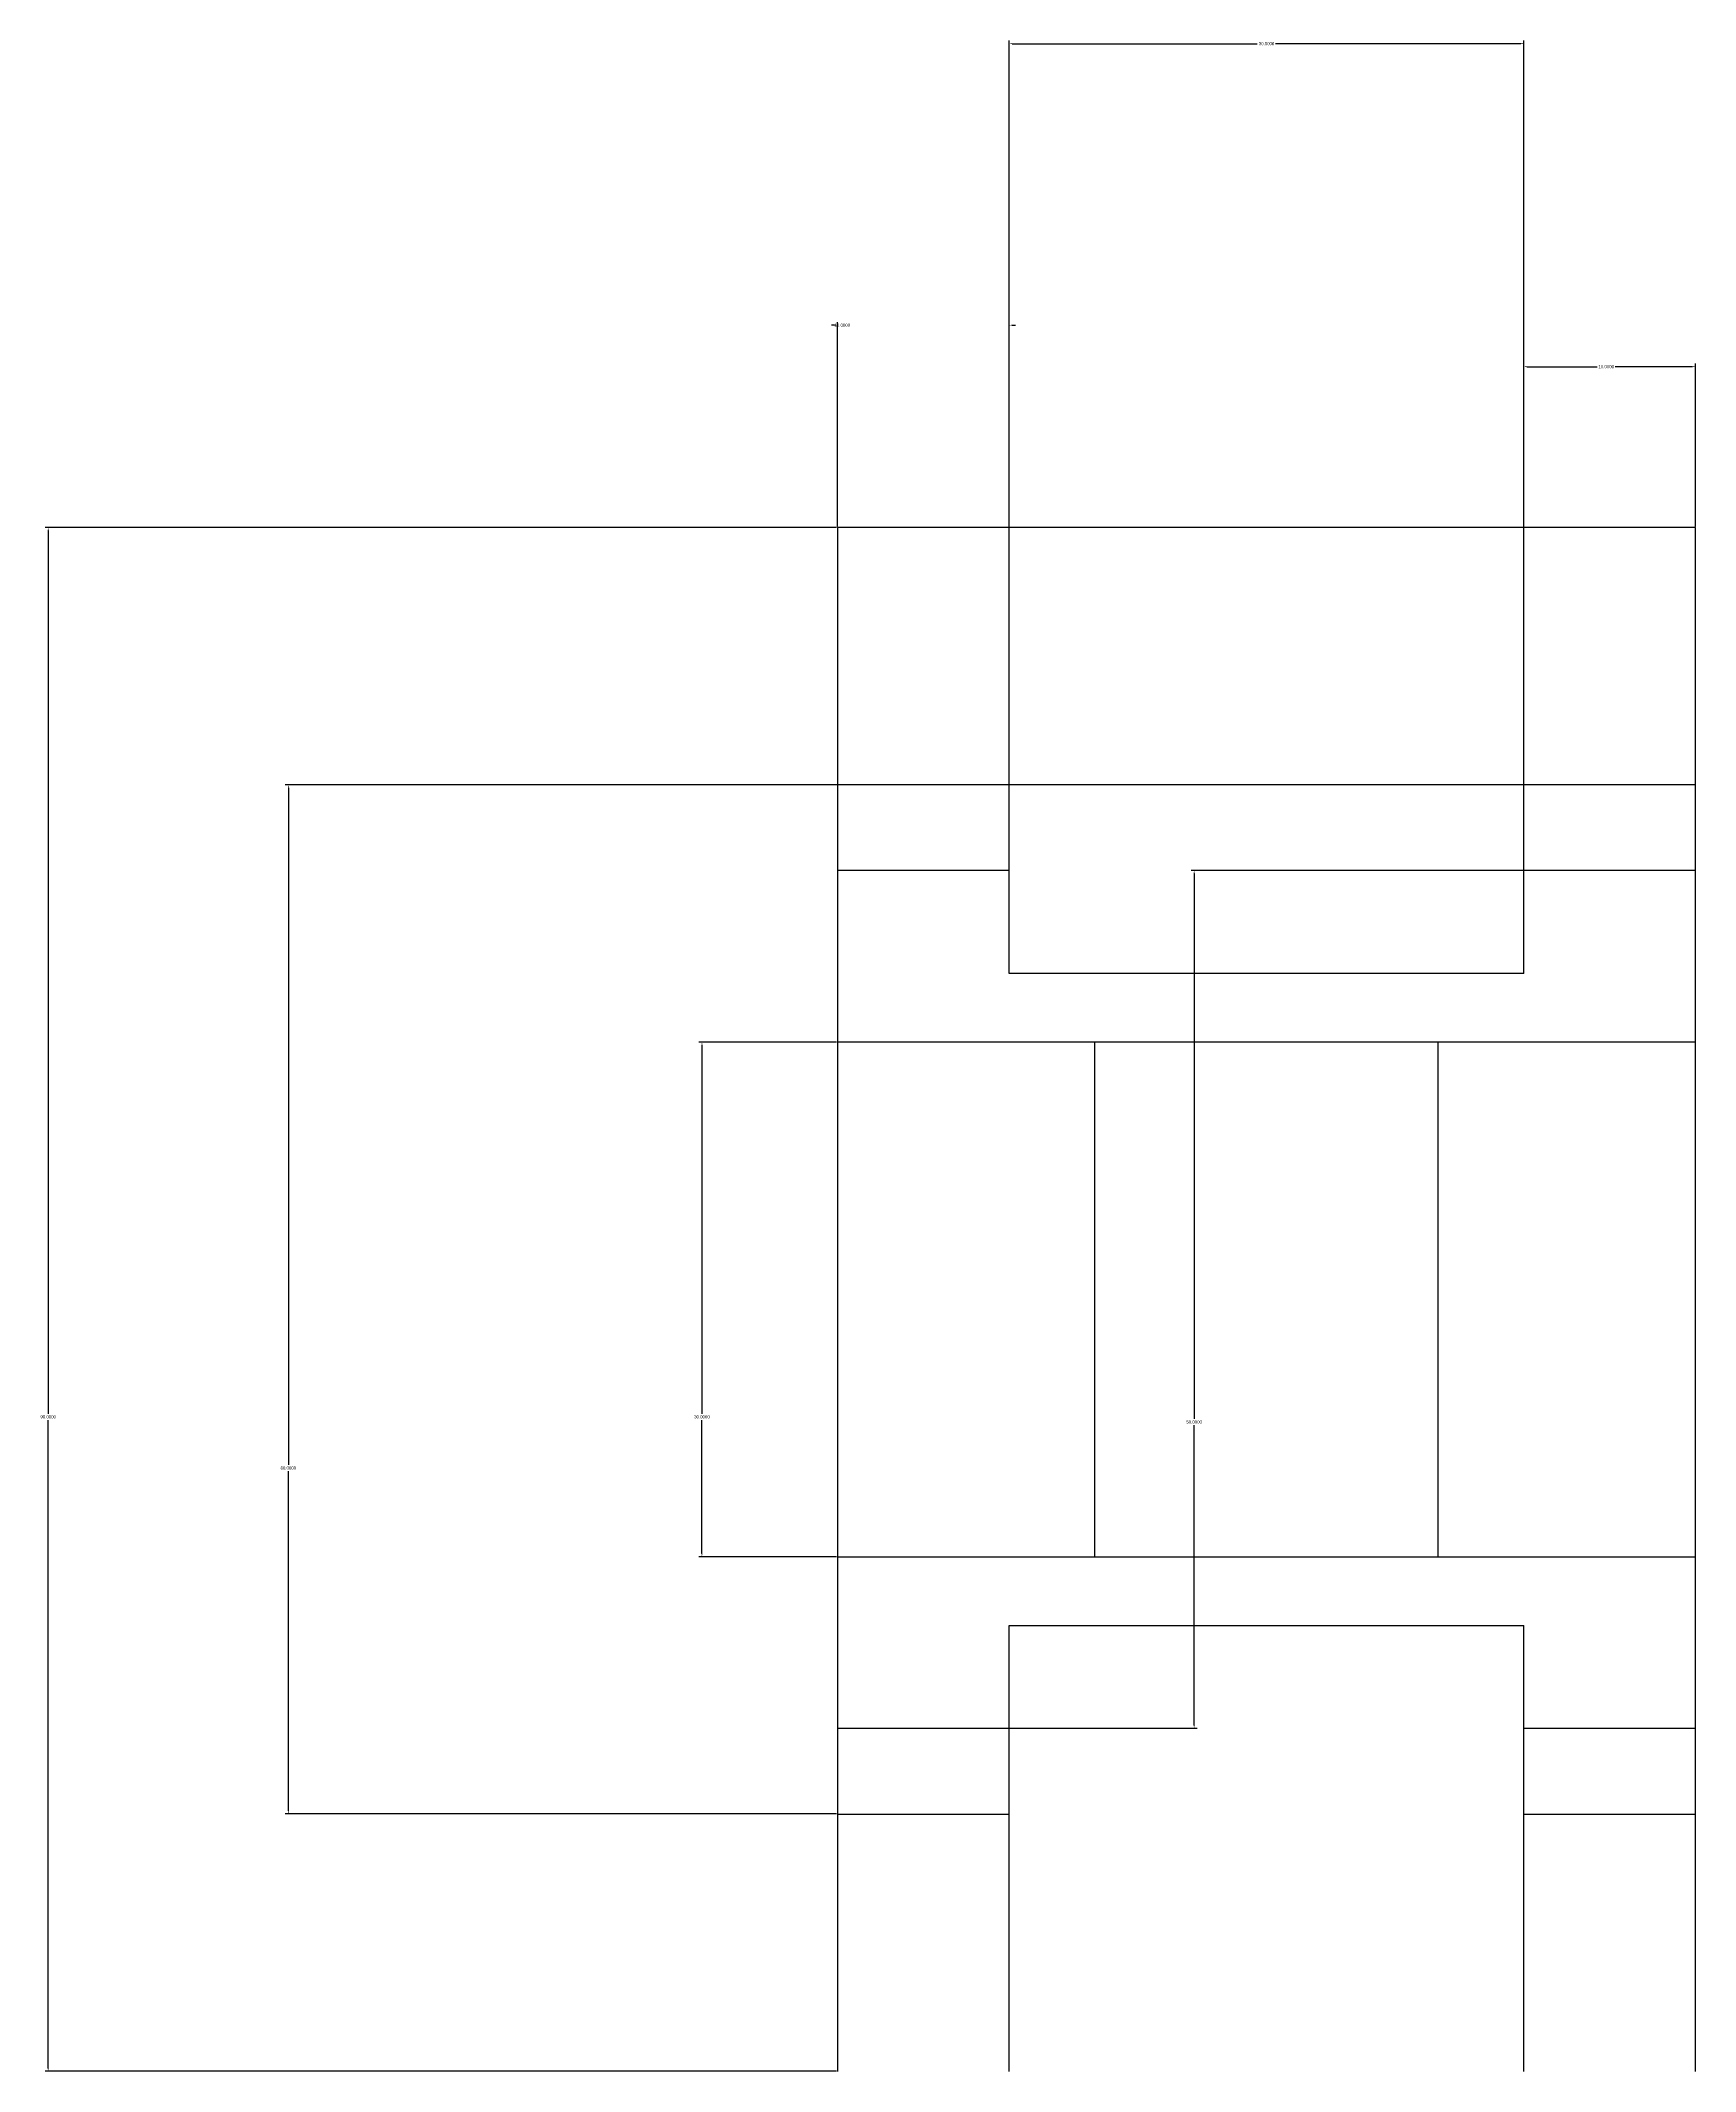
# Model space of a CAD drawing. Header units: millimetres. Extents: x 1469 to 7799, y 1414 to 1806.
# Drawn here: x 7211.2 to 7307.6, y 1620 to 1738.4 of the extents above; entities that cross this region are included whole.
import ezdxf

# ---------------------------------------------------------------- set-up
doc = ezdxf.new("R2010")
doc.units = ezdxf.units.MM
doc.layers.add('dimension', color=210, linetype='Continuous', lineweight=15)
doc.layers.add('drawing', color=7, linetype='Continuous')
doc.styles.get("Standard").update_dxf_attribs({"font": 'arial.ttf'})
doc.dimstyles.get("Standard").update_dxf_attribs({"dimtxt": 0.18, "dimasz": 0.18, "dimexe": 0.18, "dimexo": 0.0625, "dimgap": 0.09, "dimtad": 0, "dimtih": 1, "dimtoh": 1, "dimdec": 4, "dimzin": 0, "dimdsep": 46, "dimtxsty": 'Standard', "dimcen": 0.09, "dimadec": 0, "dimazin": 0, "dimtfac": 1, "dimtdec": 4, "dimtofl": 0, "dimtmove": 0, "dimatfit": 3, "dimfxl": 1, "dimtolj": 1, "dimtzin": 0, "dimarcsym": 0})

# ---------------------------------------------------------------- blocks, each defined once
blk = doc.blocks.new('*D268')
at = {"layer": 'Defpoints', "color": 0, "transparency": 16777216}
for p in [(7257.62, 1710.05), (7211.6, 1620.05), (7257.62, 1620.05)]:
    blk.add_point(p, dxfattribs=at)
at = {"layer": 'dimension', "color": 0, "lineweight": -2, "transparency": 16777216}
for p, q in [((7257.56, 1710.05), (7211.42, 1710.05)), ((7211.6, 1709.87), (7211.6, 1658.38)), ((7211.6, 1620.23), (7211.6, 1658.01)), ((7257.56, 1620.05), (7211.42, 1620.05))]:
    blk.add_line(p, q, dxfattribs=at)
at = {"layer": 'dimension', "color": 0, "transparency": 16777216}
for points in [[(7211.57, 1709.87), (7211.63, 1709.87), (7211.6, 1710.05)], [(7211.57, 1620.23), (7211.63, 1620.23), (7211.6, 1620.05)]]:
    blk.add_solid(points, dxfattribs=at)
at = {"layer": 'dimension', "color": 0, "transparency": 16777216, "insert": (7211.6, 1658.2), "char_height": 0.18, "attachment_point": 5}
blk.add_mtext('\\A1;90.0000', dxfattribs=at)
blk = doc.blocks.new('*D269')
at = {"layer": 'Defpoints', "color": 0, "transparency": 16777216}
for p in [(7297.62, 1695.05), (7225.6, 1635.05), (7257.62, 1635.05)]:
    blk.add_point(p, dxfattribs=at)
at = {"layer": 'dimension', "color": 0, "lineweight": -2, "transparency": 16777216}
for p, q in [((7297.56, 1695.05), (7225.42, 1695.05)), ((7225.6, 1694.87), (7225.6, 1655.4)), ((7225.6, 1635.23), (7225.6, 1655.04)), ((7257.56, 1635.05), (7225.42, 1635.05))]:
    blk.add_line(p, q, dxfattribs=at)
at = {"layer": 'dimension', "color": 0, "transparency": 16777216}
for points in [[(7225.57, 1694.87), (7225.63, 1694.87), (7225.6, 1695.05)], [(7225.57, 1635.23), (7225.63, 1635.23), (7225.6, 1635.05)]]:
    blk.add_solid(points, dxfattribs=at)
at = {"layer": 'dimension', "color": 0, "transparency": 16777216, "insert": (7225.6, 1655.22), "char_height": 0.18, "attachment_point": 5}
blk.add_mtext('\\A1;60.0000', dxfattribs=at)
blk = doc.blocks.new('*D270')
at = {"layer": 'Defpoints', "color": 0, "transparency": 16777216}
for p in [(7297.62, 1690.05), (7257.62, 1640.05), (7278.4, 1640.05)]:
    blk.add_point(p, dxfattribs=at)
at = {"layer": 'dimension', "color": 0, "lineweight": -2, "transparency": 16777216}
for p, q in [((7297.56, 1690.05), (7278.22, 1690.05)), ((7278.4, 1689.87), (7278.4, 1658.08)), ((7278.4, 1640.23), (7278.4, 1657.72)), ((7257.68, 1640.05), (7278.58, 1640.05))]:
    blk.add_line(p, q, dxfattribs=at)
at = {"layer": 'dimension', "color": 0, "transparency": 16777216}
for points in [[(7278.37, 1689.87), (7278.43, 1689.87), (7278.4, 1690.05)], [(7278.37, 1640.23), (7278.43, 1640.23), (7278.4, 1640.05)]]:
    blk.add_solid(points, dxfattribs=at)
at = {"layer": 'dimension', "color": 0, "transparency": 16777216, "insert": (7278.4, 1657.9), "char_height": 0.18, "attachment_point": 5}
blk.add_mtext('\\A1;50.0000', dxfattribs=at)
blk = doc.blocks.new('*D271')
at = {"layer": 'Defpoints', "color": 0, "transparency": 16777216}
for p in [(7257.62, 1680.05), (7249.71, 1650.05), (7257.62, 1650.05)]:
    blk.add_point(p, dxfattribs=at)
at = {"layer": 'dimension', "color": 0, "lineweight": -2, "transparency": 16777216}
for p, q in [((7257.56, 1680.05), (7249.53, 1680.05)), ((7249.71, 1679.87), (7249.71, 1658.38)), ((7249.71, 1650.23), (7249.71, 1658.01)), ((7257.56, 1650.05), (7249.53, 1650.05))]:
    blk.add_line(p, q, dxfattribs=at)
at = {"layer": 'dimension', "color": 0, "transparency": 16777216}
for points in [[(7249.68, 1679.87), (7249.74, 1679.87), (7249.71, 1680.05)], [(7249.68, 1650.23), (7249.74, 1650.23), (7249.71, 1650.05)]]:
    blk.add_solid(points, dxfattribs=at)
at = {"layer": 'dimension', "color": 0, "transparency": 16777216, "insert": (7249.71, 1658.2), "char_height": 0.18, "attachment_point": 5}
blk.add_mtext('\\A1;30.0000', dxfattribs=at)
blk = doc.blocks.new('*D280')
at = {"layer": 'Defpoints', "color": 0, "transparency": 16777216}
for p in [(7267.62, 1721.84), (7257.62, 1710.05), (7267.62, 1710.05)]:
    blk.add_point(p, dxfattribs=at)
at = {"layer": 'dimension', "color": 0, "lineweight": -2, "transparency": 16777216}
for p, q in [((7257.44, 1721.84), (7257.26, 1721.84)), ((7257.62, 1710.11), (7257.62, 1722.02)), ((7267.62, 1710.11), (7267.62, 1722.02)), ((7267.8, 1721.84), (7267.98, 1721.84))]:
    blk.add_line(p, q, dxfattribs=at)
at = {"layer": 'dimension', "color": 0, "transparency": 16777216}
for points in [[(7257.44, 1721.87), (7257.44, 1721.81), (7257.62, 1721.84)], [(7267.8, 1721.87), (7267.8, 1721.81), (7267.62, 1721.84)]]:
    blk.add_solid(points, dxfattribs=at)
at = {"layer": 'dimension', "color": 0, "transparency": 16777216, "insert": (7257.89, 1721.84), "char_height": 0.18, "attachment_point": 5}
blk.add_mtext('\\A1;10.0000', dxfattribs=at)
blk = doc.blocks.new('*D281')
at = {"layer": 'Defpoints', "color": 0, "transparency": 16777216}
for p in [(7307.62, 1719.42), (7297.62, 1710.05), (7307.62, 1710.05)]:
    blk.add_point(p, dxfattribs=at)
at = {"layer": 'dimension', "color": 0, "lineweight": -2, "transparency": 16777216}
for p, q in [((7297.62, 1710.11), (7297.62, 1719.6)), ((7297.8, 1719.42), (7301.9, 1719.42)), ((7307.44, 1719.42), (7302.95, 1719.42)), ((7307.62, 1710.11), (7307.62, 1719.6))]:
    blk.add_line(p, q, dxfattribs=at)
at = {"layer": 'dimension', "color": 0, "transparency": 16777216}
for points in [[(7297.8, 1719.45), (7297.8, 1719.39), (7297.62, 1719.42)], [(7307.44, 1719.45), (7307.44, 1719.39), (7307.62, 1719.42)]]:
    blk.add_solid(points, dxfattribs=at)
at = {"layer": 'dimension', "color": 0, "transparency": 16777216, "insert": (7302.42, 1719.42), "char_height": 0.18, "attachment_point": 5}
blk.add_mtext('\\A1;10.0000', dxfattribs=at)
blk = doc.blocks.new('*D282')
at = {"layer": 'Defpoints', "color": 0, "transparency": 16777216}
for p in [(7297.62, 1738.25), (7267.62, 1702.47), (7297.62, 1702.47)]:
    blk.add_point(p, dxfattribs=at)
at = {"layer": 'dimension', "color": 0, "lineweight": -2, "transparency": 16777216}
for p, q in [((7267.62, 1702.53), (7267.62, 1738.43)), ((7267.8, 1738.25), (7282.08, 1738.25)), ((7297.44, 1738.25), (7283.15, 1738.25)), ((7297.62, 1702.53), (7297.62, 1738.43))]:
    blk.add_line(p, q, dxfattribs=at)
at = {"layer": 'dimension', "color": 0, "transparency": 16777216}
for points in [[(7267.8, 1738.28), (7267.8, 1738.22), (7267.62, 1738.25)], [(7297.44, 1738.28), (7297.44, 1738.22), (7297.62, 1738.25)]]:
    blk.add_solid(points, dxfattribs=at)
at = {"layer": 'dimension', "color": 0, "transparency": 16777216, "insert": (7282.62, 1738.25), "char_height": 0.18, "attachment_point": 5}
blk.add_mtext('\\A1;30.0000', dxfattribs=at)

msp = doc.modelspace()

# ---------------------------------------------------------------- linework, layer by layer
at = {"layer": 'drawing'}
for p, q in [((7307.61787, 1710.04556), (7257.61787, 1710.04556)), ((7257.61787, 1710.04556), (7257.61787, 1620.04556)), ((7267.61787, 1684.04556), (7267.61787, 1710.04556)), ((7297.61787, 1684.04556), (7297.61787, 1710.04556)), ((7307.61787, 1620.04556), (7307.61787, 1710.04556)), ((7267.61787, 1695.04556), (7257.61787, 1695.04556)), ((7307.61787, 1695.04556), (7297.61787, 1695.04556)), ((7267.61787, 1690.04556), (7257.61787, 1690.04556)), ((7307.61787, 1690.04556), (7297.61787, 1690.04556)), ((7297.61787, 1684.04556), (7267.61787, 1684.04556)), ((7307.61787, 1680.04556), (7257.61787, 1680.04556)), ((7272.61787, 1650.04556), (7272.61787, 1680.04556)), ((7292.61787, 1650.04556), (7292.61787, 1680.04556)), ((7257.61787, 1650.04556), (7307.61787, 1650.04556)), ((7267.61787, 1646.04556), (7297.61787, 1646.04556)), ((7267.61787, 1620.04556), (7267.61787, 1646.04556)), ((7297.61787, 1620.04556), (7297.61787, 1646.04556)), ((7257.61787, 1640.04556), (7267.61787, 1640.04556)), ((7297.61787, 1640.04556), (7307.61787, 1640.04556)), ((7257.61787, 1635.04556), (7267.61787, 1635.04556)), ((7297.61787, 1635.04556), (7307.61787, 1635.04556))]:
    msp.add_line(p, q, dxfattribs=at)

# ---------------------------------------------------------------- dimensions: what is measured, and where the dimension line sits
at = {"layer": 'dimension'}
for base, p1, p2, picture, middle in [((7297.61787, 1738.248), (7267.61787, 1702.46843), (7297.61787, 1702.46843), '*D282', (7282.61787, 1738.248)), ((7267.61787, 1721.84097), (7257.61787, 1710.04556), (7267.61787, 1710.04556), '*D280', (7257.88723, 1721.84097)), ((7307.61787, 1719.41941), (7297.61787, 1710.04556), (7307.61787, 1710.04556), '*D281', (7302.4204, 1719.41941))]:
    dim = msp.add_linear_dim(base=base, p1=p1, p2=p2, dimstyle='Standard', dxfattribs=at)
    dim.commit()
    dim.dimension.update_dxf_attribs({"geometry": picture, "text_midpoint": middle, "dimtype": 160})
for base, p1, p2, picture, middle in [((7211.60176, 1620.04556), (7257.61787, 1710.04556), (7257.61787, 1620.04556), '*D268', (7211.60176, 1658.19525)), ((7225.59514, 1635.04556), (7297.61787, 1695.04556), (7257.61787, 1635.04556), '*D269', (7225.59514, 1655.2204)), ((7278.39759, 1640.04556), (7297.61787, 1690.04556), (7257.61787, 1640.04556), '*D270', (7278.39759, 1657.89777)), ((7249.71139, 1650.04556), (7257.61787, 1680.04556), (7257.61787, 1650.04556), '*D271', (7249.71139, 1658.19525))]:
    dim = msp.add_linear_dim(base=base, p1=p1, p2=p2, angle=90, dimstyle='Standard', dxfattribs=at)
    dim.commit()
    dim.dimension.update_dxf_attribs({"geometry": picture, "text_midpoint": middle, "dimtype": 160})

doc.saveas('drawing.dxf')
